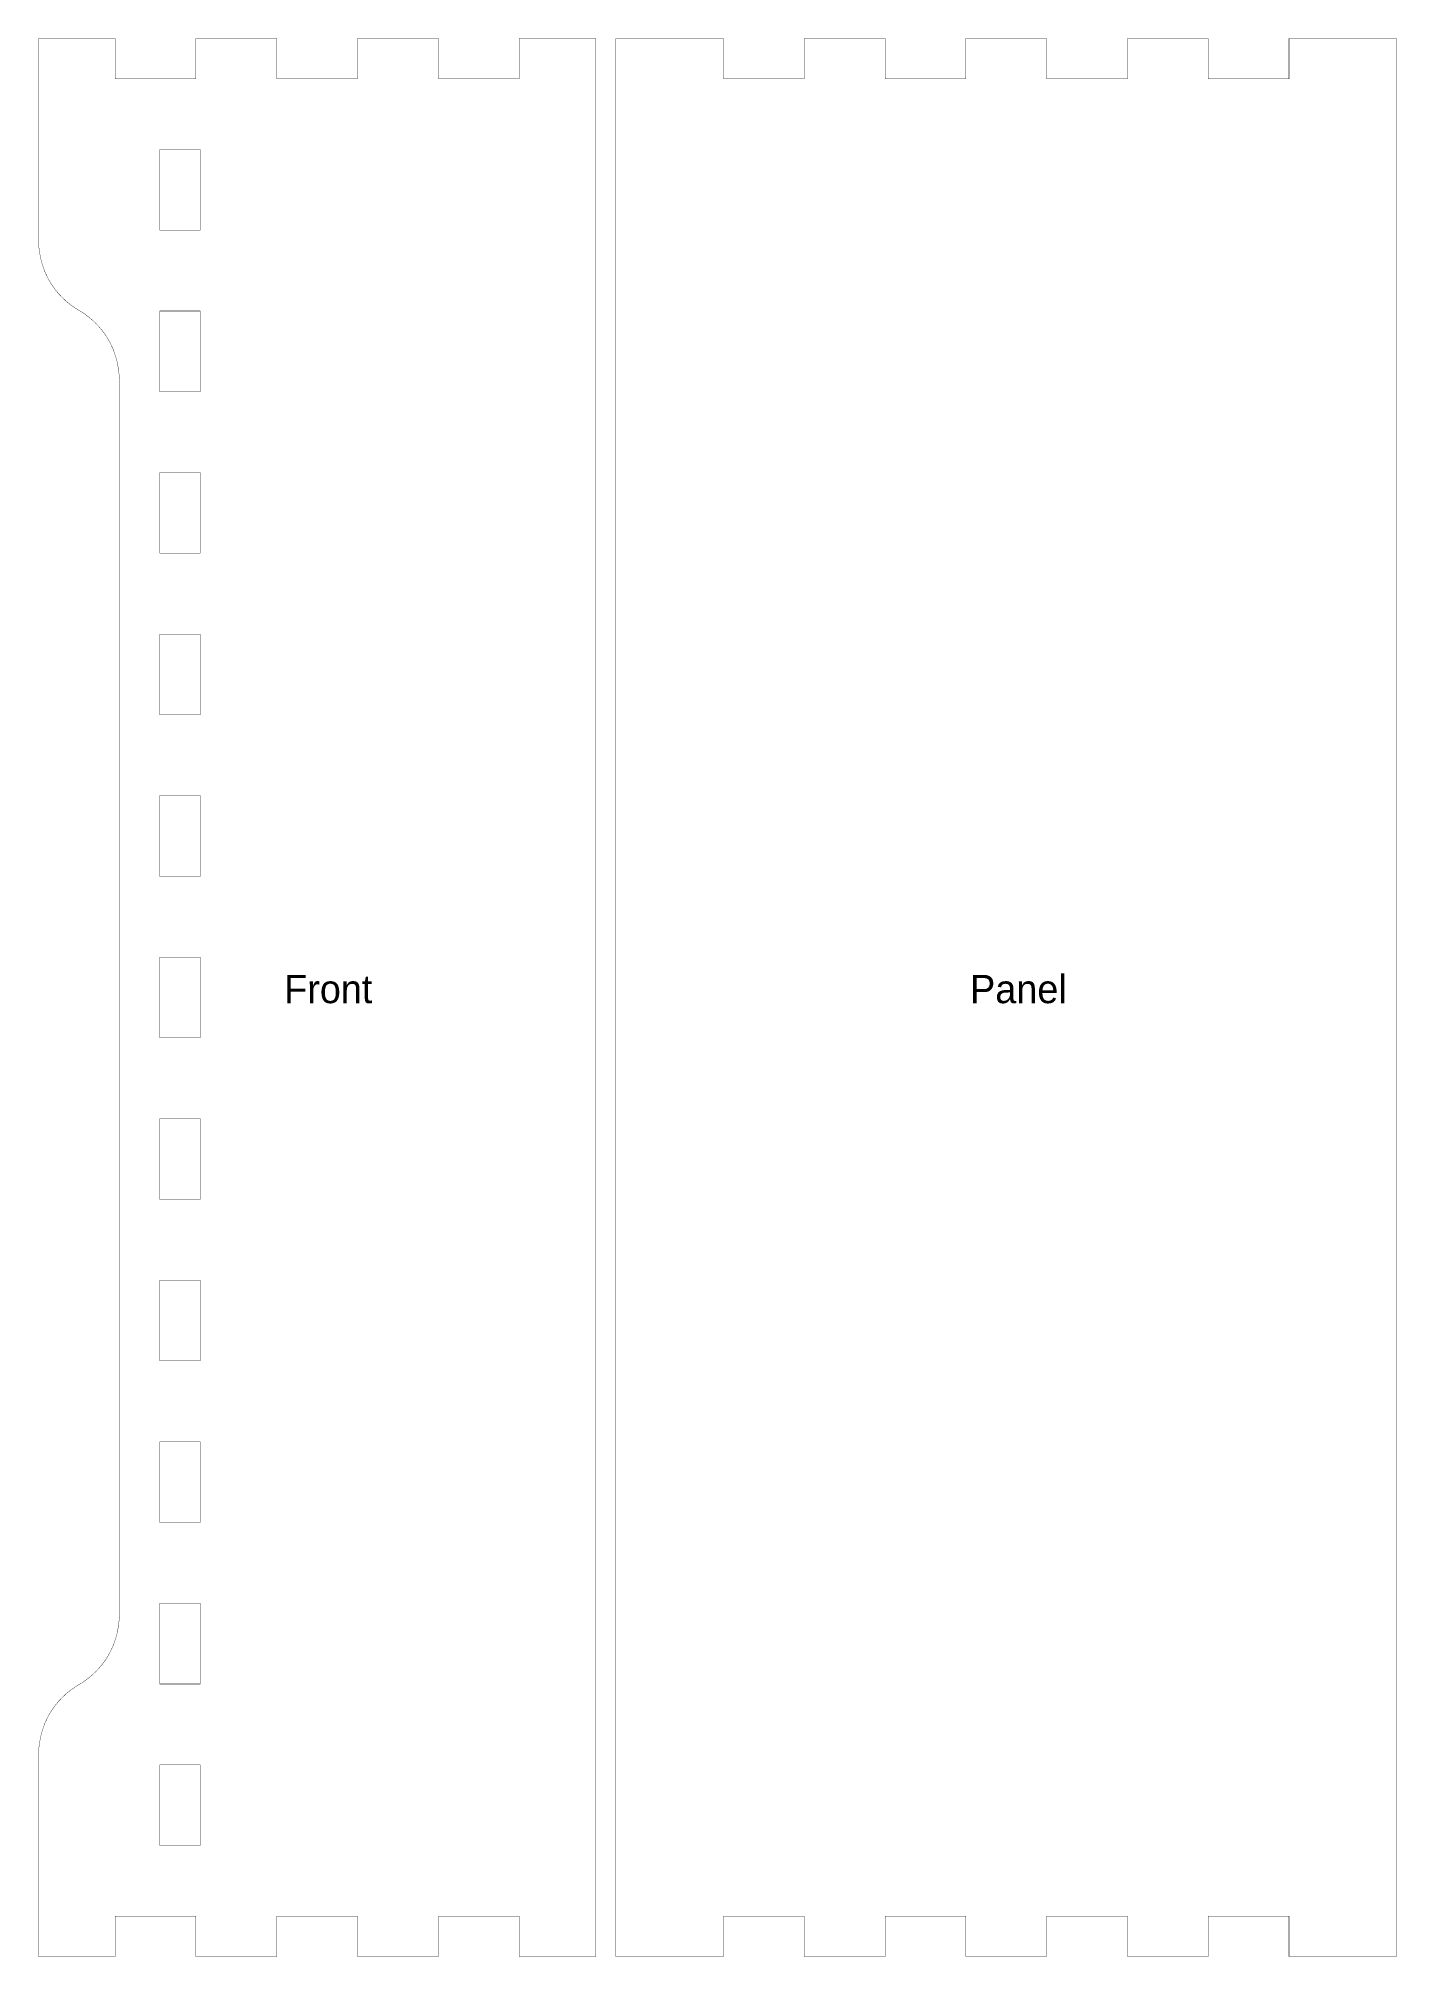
# Model space of a CAD drawing. Extents: x 10 to 1536, y 10 to 294.
# Drawn here: x 953.2 to 1145.4, y 22.8 to 294.3 of the extents above; entities that cross this region are included whole.
import ezdxf

# ---------------------------------------------------------------- set-up
doc = ezdxf.new("R2010")
doc.units = 0
doc.layers.get('0').update_dxf_attribs({"linetype": 'CONTINUOUS'})

msp = doc.modelspace()

# ---------------------------------------------------------------- texts
at = {"color": 1}
for s, p in [('Front', (988.004, 157.769)), ('Panel', (1085.04, 157.769))]:
    msp.add_text(s, height=4.0005, dxfattribs=at).set_placement(p)

# ---------------------------------------------------------------- linework, layer by layer
at = {"color": 0, "const_width": 0.05}
for points in [[(953.262, 22.8575), (964.099, 22.8575), (964.099, 28.5722), (975.526, 28.5722), (975.526, 22.8575), (986.956, 22.8575), (986.956, 28.5722), (998.386, 28.5722), (998.386, 22.8575), (1009.82, 22.8575), (1009.82, 28.5722), (1021.25, 28.5722), (1021.25, 22.8575), (1032.08, 22.8575), (1032.08, 28.5722), (1032.08, 288.572), (1032.08, 294.287), (1021.25, 294.287), (1021.25, 288.572), (1009.82, 288.572), (1009.82, 294.287), (998.386, 294.287), (998.386, 288.572), (986.956, 288.572), (986.956, 294.287), (975.526, 294.287), (975.526, 288.572), (964.099, 288.572), (964.099, 294.287), (953.262, 294.287), (953.262, 288.572), (953.262, 265.712), (953.262, 265.339), (953.361, 264.218), (953.654, 262.755), (954.133, 261.342), (954.606, 260.321), (954.793, 259.997), (954.888, 259.836), (955.192, 259.36), (955.626, 258.753), (956.098, 258.175), (956.61, 257.631), (957.153, 257.121), (957.732, 256.647), (958.338, 256.211), (958.815, 255.907), (958.977, 255.814), (959.139, 255.721), (959.612, 255.418), (960.222, 254.981), (960.801, 254.507), (961.344, 253.997), (961.856, 253.453), (962.328, 252.876), (962.766, 252.268), (963.069, 251.792), (963.161, 251.63), (963.348, 251.307), (963.824, 250.286), (964.304, 248.874), (964.593, 247.41), (964.692, 246.29), (964.692, 245.915), (964.692, 71.2294), (964.692, 70.8561), (964.593, 69.7357), (964.304, 68.272), (963.824, 66.8595), (963.348, 65.8386), (963.161, 65.5147), (963.069, 65.3535), (962.766, 64.878), (962.328, 64.2705), (961.856, 63.693), (961.344, 63.1486), (960.801, 62.6389), (960.222, 62.1647), (959.612, 61.728), (959.139, 61.4246), (958.977, 61.3311), (958.815, 61.2373), (958.338, 60.9353), (957.732, 60.4986), (957.153, 60.0244), (956.61, 59.5147), (956.098, 58.9703), (955.626, 58.3928), (955.192, 57.7854), (954.888, 57.3098), (954.793, 57.1472), (954.606, 56.8247), (954.133, 55.8038), (953.654, 54.3913), (953.361, 52.9276), (953.262, 51.8072), (953.262, 51.4325), (953.262, 28.5722), (953.262, 22.8575)], [(1040.66, 22.8575), (1050.15, 22.8575), (1050.15, 28.5722), (1061.58, 28.5722), (1061.58, 22.8575), (1073.01, 22.8575), (1073.01, 28.5722), (1084.44, 28.5722), (1084.44, 22.8575), (1095.87, 22.8575), (1095.87, 28.5722), (1107.3, 28.5722), (1107.3, 22.8575), (1118.73, 22.8575), (1118.73, 28.5722), (1130.16, 28.5722), (1130.16, 22.8575), (1139.65, 22.8575), (1145.36, 22.8575), (1145.36, 28.5722), (1145.36, 288.572), (1145.36, 294.287), (1139.65, 294.287), (1130.16, 294.287), (1130.16, 288.572), (1118.73, 288.572), (1118.73, 294.287), (1107.3, 294.287), (1107.3, 288.572), (1095.87, 288.572), (1095.87, 294.287), (1084.44, 294.287), (1084.44, 288.572), (1073.01, 288.572), (1073.01, 294.287), (1061.58, 294.287), (1061.58, 288.572), (1050.15, 288.572), (1050.15, 294.287), (1040.66, 294.287), (1034.94, 294.287), (1034.94, 288.572), (1034.94, 28.5722), (1034.94, 22.8575), (1040.66, 22.8575)]]:
    msp.add_lwpolyline(points, close=True, dxfattribs=at)
at = {"color": 5, "const_width": 0.05}
for points in [[(970.407, 272.872), (970.407, 278.587), (976.122, 278.587), (976.122, 267.158), (970.407, 267.158), (970.407, 272.872)], [(970.407, 250.012), (970.407, 255.728), (976.122, 255.728), (976.122, 244.297), (970.407, 244.297), (970.407, 250.012)], [(970.407, 227.153), (970.407, 232.868), (976.122, 232.868), (976.122, 221.437), (970.407, 221.437), (970.407, 227.153)], [(970.407, 204.293), (970.407, 210.008), (976.122, 210.008), (976.122, 198.578), (970.407, 198.578), (970.407, 204.293)], [(970.407, 181.433), (970.407, 187.147), (976.122, 187.147), (976.122, 175.718), (970.407, 175.718), (970.407, 181.433)], [(970.407, 158.572), (970.407, 164.287), (976.122, 164.287), (976.122, 152.858), (970.407, 152.858), (970.407, 158.572)], [(970.407, 135.712), (970.407, 141.428), (976.122, 141.428), (976.122, 129.997), (970.407, 129.997), (970.407, 135.712)], [(970.407, 112.853), (970.407, 118.568), (976.122, 118.568), (976.122, 107.137), (970.407, 107.137), (970.407, 112.853)], [(970.407, 89.9929), (970.407, 95.7076), (976.122, 95.7076), (976.122, 84.2779), (970.407, 84.2779), (970.407, 89.9929)], [(970.407, 67.1326), (970.407, 72.8472), (976.122, 72.8472), (976.122, 61.4179), (970.407, 61.4179), (970.407, 67.1326)], [(970.407, 44.2722), (970.407, 49.9868), (976.122, 49.9868), (976.122, 38.5576), (970.407, 38.5576), (970.407, 44.2722)]]:
    msp.add_lwpolyline(points, close=True, dxfattribs=at)

msp.set_redraw_order([(e.dxf.handle, doc.entitydb.next_handle()) for e in msp.query("TEXT MTEXT ATTDEF DIMENSION ARC_DIMENSION")])  # texts and dimensions are drawn at this point

doc.saveas('drawing.dxf')
